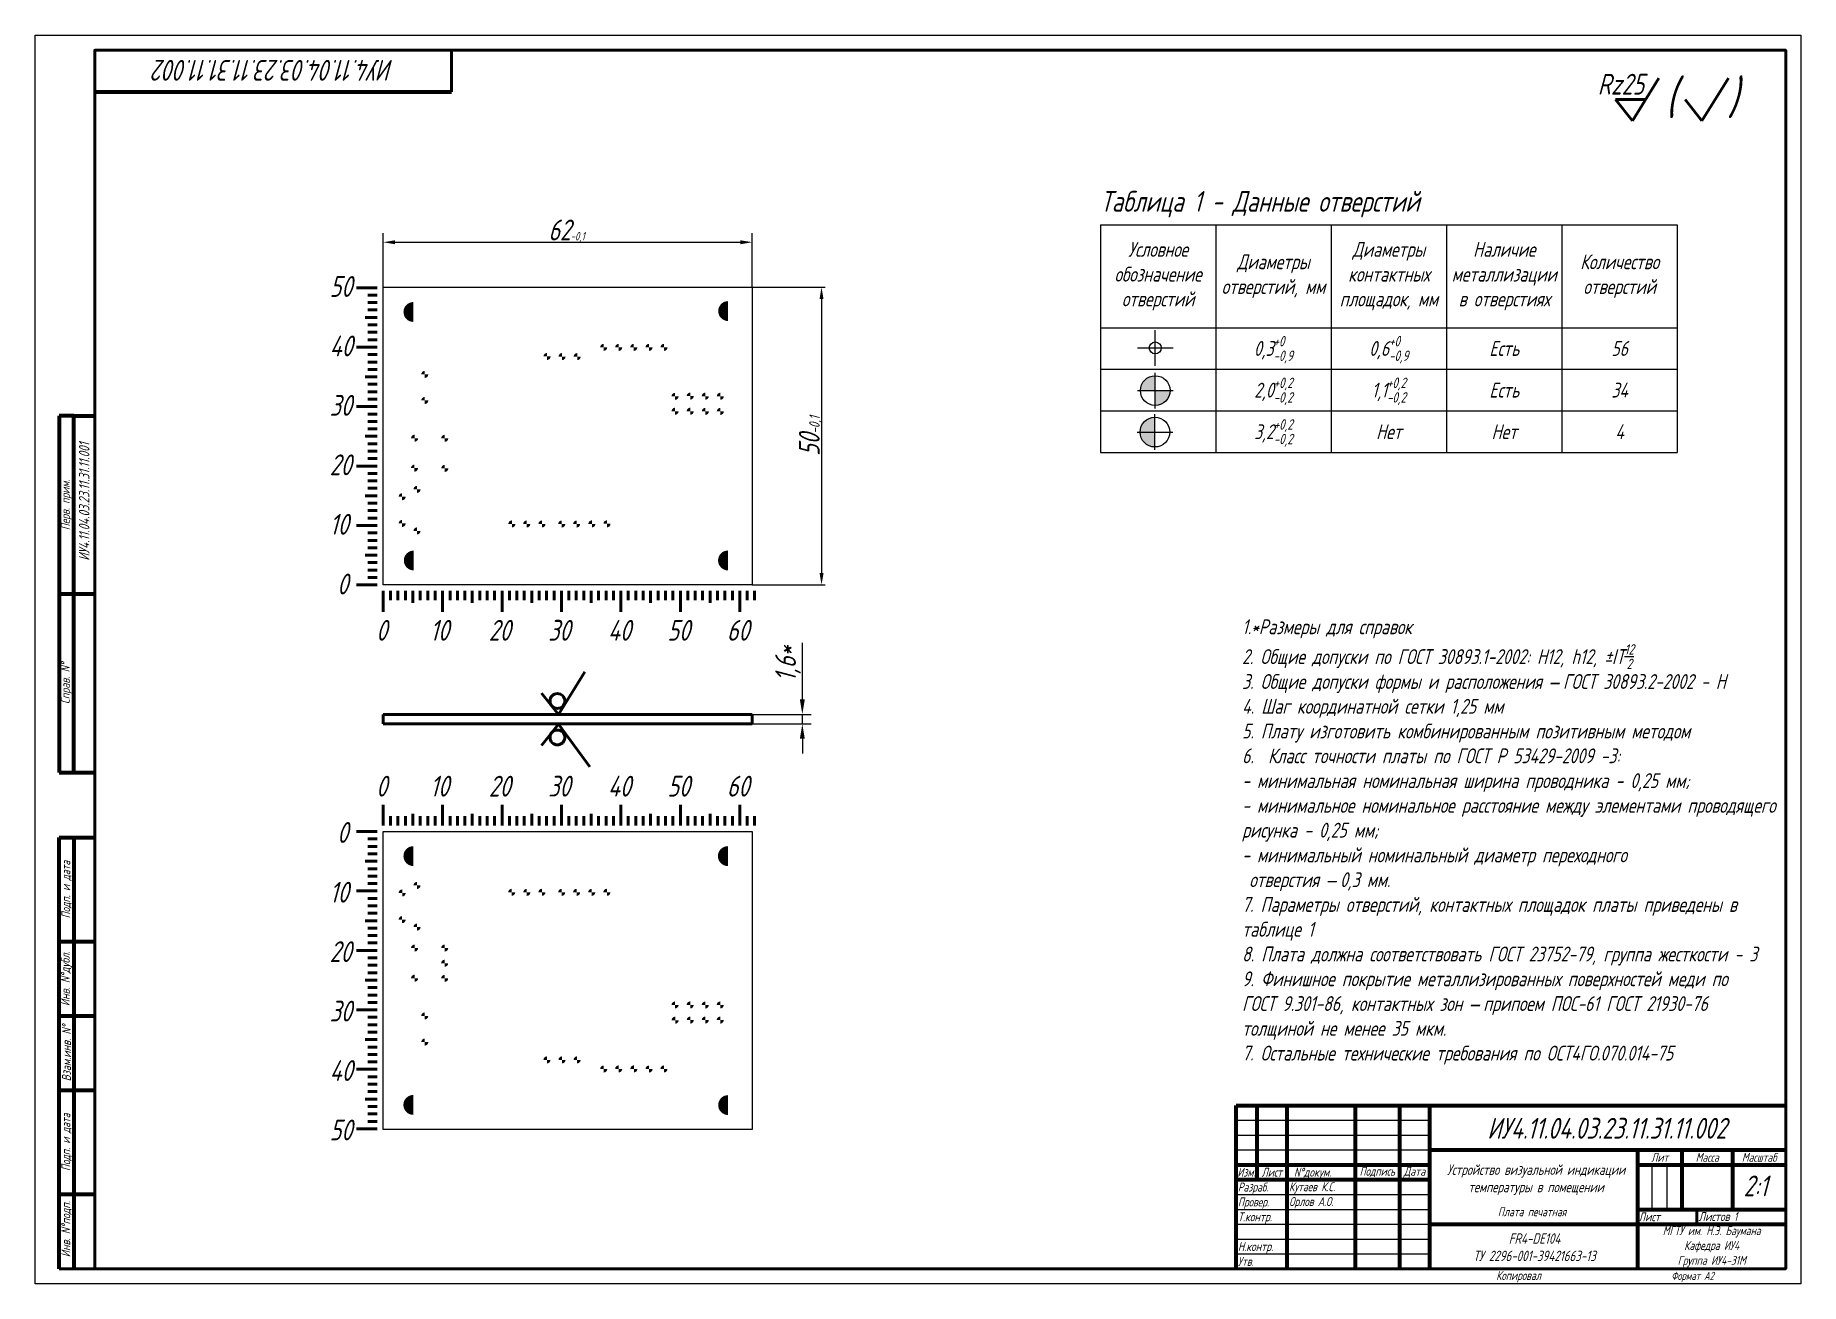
# Model space of a CAD drawing. Header units: millimetres. Extents: x -194 to 1085, y -28 to 392.
# Drawn here: x 491 to 1085, y -28 to 392 of the extents above; entities outside this region: 1.
import ezdxf

# ---------------------------------------------------------------- set-up
doc = ezdxf.new("R2010")
doc.units = ezdxf.units.MM
doc.layers.add('FORM', color=5, linetype='Continuous')
doc.layers.add('Format', color=7, linetype='Continuous', lineweight=50)
doc.layers.add('Tonk', color=7, linetype='Continuous', lineweight=15)
doc.styles.get("Standard").update_dxf_attribs({"font": '', "width": 0.8, "oblique": 15})
doc.styles.get('Standard').set_extended_font_data('GOST type B')
doc.dimstyles.new('ISO-25', dxfattribs={"dimtxt": 3.5, "dimasz": 4, "dimexe": 1.25, "dimexo": 0, "dimtad": 1, "dimtxsty": 'Standard', "dimcen": 2.5, "dimadec": 0, "dimazin": 0, "dimtfac": 1, "dimtmove": 0, "dimatfit": 3, "dimfxl": 1, "dimarcsym": 0})
doc.dimstyles.new('Pre', dxfattribs={"dimtxt": 3.5, "dimasz": 1.5, "dimexe": 3, "dimexo": 0, "dimtad": 1, "dimtxsty": 'Standard', "dimcen": 2.5, "dimadec": 0, "dimazin": 0, "dimtfac": 1, "dimtmove": 0, "dimatfit": 3, "dimfxl": 1, "dimarcsym": 0})
picture_1 = doc.add_image_def('image1.png', size_in_pixel=(5562, 4486))
picture_2 = doc.add_image_def('image2.png', size_in_pixel=(5561, 4486))

msp = doc.modelspace()

# ---------------------------------------------------------------- texts
at = {"oblique": 15, "width": 0.8}
for s, height, p in [('Копировал', 3, (982.484, -26.794)), ('Формат А2', 2.75, (1041.412, -26.794))]:
    msp.add_text(s, height=height, dxfattribs=at).set_placement(p)
at = {"attachment_point": 5}
for s, insert, char_height, width, rotation in [('{\\C0;ИУ4.11.04.03.23.11.31.11.002}', (571.35, 380.185), 7, 129.41394, 180), ('{\\C0;ИУ4.11.04.03.23.11.31.11.001}', (507.394, 235.061), 3.5, 129.41394, 90), ('Перв. прим.', (501.448, 233.956), 3, 60, 90), ('{\\fISOCPEUR|b0|i0|c204|p34;Справ}. N°', (501.448, 173.956), 3, 60, 90), ('Подп. и дата', (501.448, 104.537), 3, 35, 90), ('{\\fISOCPEUR|b0|i0|c204|p34;Инв}. N°{\\fISOCPEUR|b0|i0|c204|p34;дубл}.', (501.448, 74.537), 3, 25, 90), ('{\\fISOCPEUR|b0|i0|c204|p34;Взам}.{\\fISOCPEUR|b0|i0|c204|p34;инв}. N°', (501.448, 49.537), 3, 27.3602, 90), ('Подп. и дата', (501.448, 19.537), 3, 35, 90), ('{\\fISOCPEUR|b0|i0|c204|p34;Инв}. N°{\\fISOCPEUR|b0|i0|c204|p34;подп}.', (501.448, -9.716), 3, 26.6565, 90)]:
    msp.add_mtext(s, dxfattribs=dict(at, insert=insert, char_height=char_height, width=width, rotation=rotation))
for s, insert, char_height, width, attachment_point in [('{\\C0;ИУ4.11.04.03.23.11.31.11.002}', (1019.713, 24.242), 7, 129.41394, 5), ('\\pxqc;Устройство визуальной индикации температуры в помещении', (995.908, 6.916), 3.5, 70, 5), ('Лит', (1037.501, 14.456), 3, 15, 5), ('Масса', (1053.501, 14.456), 3, 17, 5), ('Масштаб', (1071.001, 14.456), 3, 18, 5), ('Изм.', (898.448, 9.456), 3, 7, 5), ('Разраб.', (895.582, 5.954), 3, 17, 1), ('Лист', (907.001, 9.456), 3, 10, 5), ('N°{\\fISOCPEUR|b0|i0|c204|p34;докум}.', (914.46, 10.976), 3, 22.4183, 1), ('Подпись', (942.476, 9.543), 3, 15, 5), ('{\\fISOCPEUR|b0|i0|c204|p34;Дата}', (955.001, 9.456), 3, 10, 5), ('Провер.', (895.582, 0.954), 3, 17, 1), ('{\\fISOCPEUR|b0|i0|c204|p34;Т}.{\\fISOCPEUR|b0|i0|c204|p34;контр}.', (895.582, -4.046), 3, 17, 1), ('{\\fISOCPEUR|b0|i0|c204|p34;Лист} ', (1030.377, -5.544), 3, 20, 4), ('{\\fISOCPEUR|b0|i0|c204|p34;Листов} 1', (1050.582, -3.964), 3, 30, 1), ('{\\fISOCPEUR|b0|i0|c204|p34;Н}.{\\fISOCPEUR|b0|i0|c204|p34;контр}.', (895.582, -14.046), 3, 19.4235, 1), ('Утв.', (895.582, -19.046), 3, 17, 1)]:
    msp.add_mtext(s, dxfattribs=dict(insert=insert, char_height=char_height, width=width, attachment_point=attachment_point))
at = {"char_height": 3, "attachment_point": 1}
for s, width, heights, insert in [('Кутаев К.С.', 23, [0], (912.796, 6.07)), ('Орлов А.О.', 29.22179, [8], (912.833, 1.082)), ('\\pxqc;Плата печатная', 64.23902, [0], (962.431, -2.357)), ('\\pxqc;МГТУ им. Н.Э. Баумана\\PКафедра ИУ4\\PГруппа ИУ4-31М', 50, [0], (1030.001, -8.693))]:
    msp.add_mtext_dynamic_manual_height_columns(s, width=width, gutter_width=12.5, heights=heights, dxfattribs=dict(at, insert=insert))
at = {"layer": 'Tonk'}
for s, width, heights, insert, char_height, attachment_point in [('Rz25', 22.93517, [0], (1016.653, 379.01), 7, 1), ('(   )', 31.11964, [28.076], (1039.428, 377.263), 12, 1), ('Таблица 1 - Данные отверстий', 143.38501, [18.247], (849.337, 339.602), 7, 1), ('50', 2.72979, [0], (589.977, 310.954), 7, 1), ('40', 2.72979, [0], (589.977, 290.954), 7, 1), ('30', 2.72979, [0], (589.977, 270.954), 7, 1), ('20', 2.72979, [0], (589.977, 250.954), 7, 1), ('10', 2.72979, [0], (589.977, 230.954), 7, 1), ('0', 2.72979, [0], (592.504, 210.853), 7, 1), ('0', 2.72979, [0], (605.626, 195.28), 7, 1), ('10', 2.72979, [0], (623.758, 195.28), 7, 1), ('20', 2.72979, [0], (643.51, 195.28), 7, 1), ('30', 2.72979, [0], (663.51, 195.28), 7, 1), ('40', 2.72979, [0], (683.615, 195.28), 7, 1), ('50', 2.72979, [0], (703.616, 195.28), 7, 1), ('60', 2.72979, [0], (723.619, 195.28), 7, 1), ('\\A1;1.*Размеры для справок\\P\\pxsm1;2. Общие допуски по ГОСТ 30893.1-2002: H12, h12, ±IT{\\H0.7x;\\S12/2;}\\P3. Общие допуски формы и расположения {\\fArial|b0|i0|c204|p34;– }ГОСТ 30893.2-2002 - Н\\P4. Шаг координатной сетки 1,25 мм \\P5. Плату изготовить комбинированным позитивным методом \\P6.  Класс точности платы по ГОСТ Р 53429-2009 -3:\\P- минимальная номинальная ширина проводника - 0,25 мм;\\P- минимальное номинальное расстояние между элементами проводящего рисунка - 0,25 мм;\\P- минимальный номинальный диаметр переходного\\P отверстия {\\fArial|b0|i0|c0|p34;–\\fArial|b0|i0|c204|p34; }0,3 мм.\\P7. Параметры отверстий, контактных площадок платы приведены в таблице 1 \\P8. Плата должна соответствовать ГОСТ 23752-79, группа жесткости - 3 \\P9. Финишное покрытие металлизированных поверхностей меди по\\PГОСТ 9.301-86, контактных зон {\\fArial|b0|i0|c204|p34;– }припоем ПОС-61 ГОСТ 21930-76 толщиной не менее 35 мкм.\\P7. Остальные технические требования по ОСТ4ГО.070.014-75 ', 181.98917, [172.519], (896.995, 195.455), 5, 1), ('0', 2.72979, [0], (605.626, 135.841), 7, 7), ('10', 2.72979, [0], (623.758, 135.841), 7, 7), ('20', 2.72979, [0], (643.51, 135.841), 7, 7), ('30', 2.72979, [0], (663.51, 135.841), 7, 7), ('40', 2.72979, [0], (683.615, 135.841), 7, 7), ('50', 2.72979, [0], (703.616, 135.841), 7, 7), ('60', 2.72979, [0], (723.619, 135.841), 7, 7), ('0', 2.72979, [0], (592.504, 120.268), 7, 7), ('10', 2.72979, [0], (589.977, 100.167), 7, 7), ('20', 2.72979, [0], (589.977, 80.167), 7, 7), ('30', 2.72979, [0], (589.977, 60.167), 7, 7), ('40', 2.72979, [0], (589.977, 40.167), 7, 7), ('50', 2.72979, [0], (589.977, 20.167), 7, 7), ('2:1', 17.94764, [0], (1065.732, 8.351), 7, 1), ('\\pxqc;FR4-DE104 \\PТУ 2296-001-39421663-13', 70, [0], (960.388, -11.115), 3.5, 1)]:
    msp.add_mtext_dynamic_manual_height_columns(s, width=width, gutter_width=20, heights=heights, dxfattribs=dict(at, insert=insert, char_height=char_height, attachment_point=attachment_point))

# ---------------------------------------------------------------- blocks, each defined once
blk = doc.blocks.new('*D8')
at = {"color": 0, "lineweight": -2, "transparency": 16777216}
for p, q in [((749.03, 168.5), (749.03, 187.52)), ((732.19, 163.5), (752.03, 163.5)), ((749.03, 160.3), (749.03, 163.5)), ((732.19, 160.3), (752.03, 160.3)), ((749.03, 155.3), (749.03, 150.3))]:
    blk.add_line(p, q, dxfattribs=at)
at = {"color": 0, "transparency": 16777216}
for points in [[(748.2, 168.5), (749.86, 168.5), (749.03, 163.5)], [(748.2, 155.3), (749.86, 155.3), (749.03, 160.3)]]:
    blk.add_solid(points, dxfattribs=at)
at = {"layer": 'Defpoints', "color": 0, "transparency": 16777216}
for p in [(732.19, 163.5), (732.19, 160.3), (749.03, 160.3)]:
    blk.add_point(p, dxfattribs=at)
at = {"color": 0, "transparency": 16777216, "insert": (744.21, 180.51), "char_height": 3.5, "width": 5.1008, "attachment_point": 5, "rotation": 90}
blk.add_mtext('{\\H2x;1,6*}', dxfattribs=at)
blk = doc.blocks.new('*D9')
at = {"color": 0, "lineweight": -2, "transparency": 16777216}
for p, q in [((732.19, 307.22), (756.74, 307.22)), ((755.49, 303.22), (755.49, 211.04)), ((732.19, 207.04), (756.74, 207.04))]:
    blk.add_line(p, q, dxfattribs=at)
at = {"color": 0, "transparency": 16777216}
for points in [[(754.82, 303.22), (756.16, 303.22), (755.49, 307.22)], [(754.82, 211.04), (756.16, 211.04), (755.49, 207.04)]]:
    blk.add_solid(points, dxfattribs=at)
at = {"layer": 'Defpoints', "color": 0, "transparency": 16777216}
for p in [(732.19, 307.22), (732.19, 207.04), (755.49, 207.04)]:
    blk.add_point(p, dxfattribs=at)
at = {"color": 0, "transparency": 16777216, "insert": (751.36, 257.13), "char_height": 3.5, "width": 11.4971, "attachment_point": 5, "rotation": 90}
blk.add_mtext('{\\H2x;50\\H0.5x;\\S^ -0,1;}', dxfattribs=at)
blk = doc.blocks.new('*T10')
at = {"layer": 'Format', "color": 0, "linetype": 'ByBlock', "lineweight": -2, "transparency": 16777216}
for p, q in [((0, 0), (194.11, 0)), ((0, 0), (0, -76.66)), ((38.82, 0), (38.82, -76.66)), ((77.64, 0), (77.64, -76.66)), ((116.47, 0), (116.47, -76.66)), ((155.29, 0), (155.29, -76.66)), ((194.11, 0), (194.11, -76.66)), ((0, -34.64), (194.11, -34.64)), ((0, -48.65), (194.11, -48.65)), ((0, -62.65), (194.11, -62.65)), ((0, -76.66), (194.11, -76.66))]:
    blk.add_line(p, q, dxfattribs=at)
at = {"layer": 'Format', "color": 0, "transparency": 16777216, "width": 38.7021, "attachment_point": 5}
for s, insert, char_height in [('Условное обозначение отверстий', (19.41, -17.32), 5), ('Диаметры контактных площадок, мм', (97.06, -17.32), 5), ('Наличие металлизации в отверстиях', (135.88, -17.32), 5), ('Диаметры отверстий, мм', (58.23, -17.32), 5), ('Количество отверстий', (174.7, -17.32), 5), ('\\A1;0,3{\\H0.7x;\\S+0^ -0,9;}', (58.23, -41.64), 5), ('\\A1;{\\H27.77778x;0,6\\H0.7x;\\S+0^ -0,9;\\H1.42857x; } ', (97.06, -41.64), 0.18), ('Есть', (135.88, -41.64), 5), ('56', (174.7, -41.64), 5), ('\\A1;{\\H27.77778x;2,0\\H0.7x;\\S+0,2^ -0,2;\\H1.42857x; } ', (58.23, -55.65), 0.18), ('\\A1;{\\H27.77778x;1,1\\H0.7x;\\S+0,2^ -0,2;\\H1.42857x; } ', (97.06, -55.65), 0.18), ('Есть', (135.88, -55.65), 5), ('34', (174.7, -55.65), 5), ('\\A1;{\\H27.77778x;3,2\\H0.7x;\\S+0,2^ -0,2;\\H1.42857x; } ', (58.23, -69.65), 0.18), ('\\A1;{\\H27.77778x;Нет}', (97.06, -69.65), 0.18), ('Нет', (135.88, -69.65), 5), ('4', (174.7, -69.65), 5)]:
    blk.add_mtext(s, dxfattribs=dict(at, insert=insert, char_height=char_height))
blk = doc.blocks.new('*D12')
at = {"color": 0, "lineweight": -2, "transparency": 16777216}
for p, q in [((607.98, 307.22), (607.98, 325.34)), ((611.98, 322.34), (728.19, 322.34)), ((732.19, 307.22), (732.19, 325.34))]:
    blk.add_line(p, q, dxfattribs=at)
at = {"color": 0, "transparency": 16777216}
for points in [[(611.98, 323), (611.98, 321.67), (607.98, 322.34)], [(728.19, 323), (728.19, 321.67), (732.19, 322.34)]]:
    blk.add_solid(points, dxfattribs=at)
at = {"layer": 'Defpoints', "color": 0, "transparency": 16777216}
for p in [(732.19, 322.34), (607.98, 307.22), (732.19, 307.22)]:
    blk.add_point(p, dxfattribs=at)
at = {"color": 0, "transparency": 16777216, "insert": (669.68, 326.46), "char_height": 3.5, "width": 8.5641, "attachment_point": 5}
blk.add_mtext('{\\H2x;62\\H0.4x;\\S^ -0,1;}', dxfattribs=at)

# ---------------------------------------------------------------- dimensions: what is measured, and where the dimension line sits
dim = msp.add_linear_dim(base=(732.191, 322.336), p1=(607.983, 307.223), p2=(732.191, 307.223), text='{\\H2x;62\\H0.4x;\\S^ -0,1;}', dimstyle='Pre', override={"dimasz": 4})
dim.commit()
dim.dimension.update_dxf_attribs({"geometry": '*D12', "text_midpoint": (669.684, 322.336), "dimtype": 160})
dim = msp.add_linear_dim(base=(755.49, 207.043), p1=(732.191, 307.223), p2=(732.191, 207.043), angle=90, text='{\\H2x;50\\H0.5x;\\S^ -0,1;}', dimstyle='ISO-25')
dim.commit()
dim.dimension.update_dxf_attribs({"geometry": '*D9', "text_midpoint": (755.49, 257.133), "dimtype": 160})
dim = msp.add_linear_dim(base=(749.03, 160.295), p1=(732.191, 163.495), p2=(732.191, 160.295), angle=90, text='{\\H2x;1,6*}', dimstyle='Pre', override={"dimasz": 5})
dim.commit()
dim.dimension.update_dxf_attribs({"geometry": '*D8', "text_midpoint": (749.03, 180.505), "dimtype": 160})

# ---------------------------------------------------------------- hatches: boundary and pattern name
at = {"true_color": 0x000000}
h = msp.add_hatch(color=18, dxfattribs=at)
h.dxf.hatch_style = 1
h.paths.add_polyline_path([(618.171, 302.222, 0.4142136), (614.826, 298.876), (618.171, 298.876)])
h.paths.add_polyline_path([(618.171, 298.876), (614.826, 298.876, 0.4142136), (618.171, 295.531)])
h = msp.add_hatch(color=18, dxfattribs=at)
h.dxf.hatch_style = 1
h.paths.add_polyline_path([(724.064, 302.528, 0.4142136), (720.718, 299.183), (724.064, 299.183)])
h.paths.add_polyline_path([(724.064, 299.183), (720.718, 299.183, 0.4142136), (724.064, 295.838)])
h = msp.add_hatch(color=18, dxfattribs=at)
h.dxf.hatch_style = 1
h.paths.add_polyline_path([(682.191, 288.157, 0.4142136), (681.003, 286.969), (682.191, 286.969)])
h.paths.add_polyline_path([(683.38, 286.969), (682.191, 286.969), (682.191, 285.78, 0.4142136)])
h = msp.add_hatch(color=18, dxfattribs=at)
h.dxf.hatch_style = 1
h.paths.add_polyline_path([(687.241, 288.135, 0.4142136), (686.053, 286.947), (687.241, 286.947)])
h.paths.add_polyline_path([(688.43, 286.947), (687.241, 286.947), (687.241, 285.758, 0.4142136)])
h = msp.add_hatch(color=18, dxfattribs=at)
h.dxf.hatch_style = 1
h.paths.add_polyline_path([(692.331, 288.135, 0.4142136), (691.143, 286.947), (692.331, 286.947)])
h.paths.add_polyline_path([(693.519, 286.947), (692.331, 286.947), (692.331, 285.758, 0.4142136)])
h = msp.add_hatch(color=18, dxfattribs=at)
h.dxf.hatch_style = 1
h.paths.add_polyline_path([(697.446, 288.167, 0.4142136), (696.257, 286.979), (697.446, 286.979)])
h.paths.add_polyline_path([(698.634, 286.979), (697.446, 286.979), (697.446, 285.79, 0.4142136)])
h = msp.add_hatch(color=18, dxfattribs=at)
h.dxf.hatch_style = 1
h.paths.add_polyline_path([(702.482, 288.146, 0.4142136), (701.294, 286.957), (702.482, 286.957)])
h.paths.add_polyline_path([(703.67, 286.957), (702.482, 286.957), (702.482, 285.769, 0.4142136)])
h = msp.add_hatch(color=18, dxfattribs=at)
h.dxf.hatch_style = 1
h.paths.add_polyline_path([(663.133, 285.092, 0.4142136), (661.945, 283.904), (663.133, 283.904)])
h.paths.add_polyline_path([(664.322, 283.904), (663.133, 283.904), (663.133, 282.715, 0.4142136)])
h = msp.add_hatch(color=18, dxfattribs=at)
h.dxf.hatch_style = 1
h.paths.add_polyline_path([(668.193, 285.06, 0.4142136), (667.005, 283.872), (668.193, 283.872)])
h.paths.add_polyline_path([(669.382, 283.872), (668.193, 283.872), (668.193, 282.683, 0.4142136)])
h = msp.add_hatch(color=18, dxfattribs=at)
h.dxf.hatch_style = 1
h.paths.add_polyline_path([(673.283, 285.06, 0.4142136), (672.095, 283.872), (673.283, 283.872)])
h.paths.add_polyline_path([(674.472, 283.872), (673.283, 283.872), (673.283, 282.683, 0.4142136)])
h = msp.add_hatch(color=18, dxfattribs=at)
h.dxf.hatch_style = 1
h.paths.add_polyline_path([(621.989, 279.064, 0.4142136), (620.801, 277.875), (621.989, 277.875)])
h.paths.add_polyline_path([(623.178, 277.875), (621.989, 277.875), (621.989, 276.687, 0.4142136)])
h = msp.add_hatch(color=18, dxfattribs=at)
h.dxf.hatch_style = 1
h.paths.add_polyline_path([(622, 270.283, 0.4142136), (620.812, 269.095), (622, 269.095)])
h.paths.add_polyline_path([(623.189, 269.095), (622, 269.095), (622, 267.907, 0.4142136)])
h = msp.add_hatch(color=18, dxfattribs=at)
h.dxf.hatch_style = 1
h.paths.add_polyline_path([(706.218, 271.687, 0.4142136), (705.029, 270.499), (706.218, 270.499)])
h.paths.add_polyline_path([(707.406, 270.499), (706.218, 270.499), (706.218, 269.31, 0.4142136)])
h = msp.add_hatch(color=18, dxfattribs=at)
h.dxf.hatch_style = 1
h.paths.add_polyline_path([(711.294, 271.741, 0.4142136), (710.106, 270.552), (711.294, 270.552)])
h.paths.add_polyline_path([(712.483, 270.552), (711.294, 270.552), (711.294, 269.364, 0.4142136)])
h = msp.add_hatch(color=18, dxfattribs=at)
h.dxf.hatch_style = 1
h.paths.add_polyline_path([(716.36, 271.73, 0.4142136), (715.172, 270.542), (716.36, 270.542)])
h.paths.add_polyline_path([(717.549, 270.542), (716.36, 270.542), (716.36, 269.353, 0.4142136)])
h = msp.add_hatch(color=18, dxfattribs=at)
h.dxf.hatch_style = 1
h.paths.add_polyline_path([(721.426, 271.709, 0.4142136), (720.238, 270.52), (721.426, 270.52)])
h.paths.add_polyline_path([(722.615, 270.52), (721.426, 270.52), (721.426, 269.332, 0.4142136)])
h = msp.add_hatch(color=18, dxfattribs=at)
h.dxf.hatch_style = 1
h.paths.add_polyline_path([(706.215, 266.674, 0.4142136), (705.026, 265.485), (706.215, 265.485)])
h.paths.add_polyline_path([(707.403, 265.485), (706.215, 265.485), (706.215, 264.297, 0.4142136)])
h = msp.add_hatch(color=18, dxfattribs=at)
h.dxf.hatch_style = 1
h.paths.add_polyline_path([(711.302, 266.674, 0.4142136), (710.114, 265.485), (711.302, 265.485)])
h.paths.add_polyline_path([(712.491, 265.485), (711.302, 265.485), (711.302, 264.297, 0.4142136)])
h = msp.add_hatch(color=18, dxfattribs=at)
h.dxf.hatch_style = 1
h.paths.add_polyline_path([(716.414, 266.631, 0.4142136), (715.225, 265.442), (716.414, 265.442)])
h.paths.add_polyline_path([(717.602, 265.442), (716.414, 265.442), (716.414, 264.254, 0.4142136)])
h = msp.add_hatch(color=18, dxfattribs=at)
h.dxf.hatch_style = 1
h.paths.add_polyline_path([(721.426, 266.609, 0.4142136), (720.238, 265.421), (721.426, 265.421)])
h.paths.add_polyline_path([(722.614, 265.421), (721.426, 265.421), (721.426, 264.232, 0.4142136)])
h = msp.add_hatch(color=18, dxfattribs=at)
h.dxf.hatch_style = 1
h.paths.add_polyline_path([(867.656, 263.459, 0.4142136), (862.656, 258.459), (867.656, 258.459)])
h.paths.add_polyline_path([(867.656, 258.459), (862.656, 258.459, 0.4142136), (867.656, 253.459)])
h = msp.add_hatch(color=18, dxfattribs=at)
h.dxf.hatch_style = 1
h.paths.add_polyline_path([(618.562, 257.609, 0.4142136), (617.374, 256.42), (618.562, 256.42)])
h.paths.add_polyline_path([(619.751, 256.42), (618.562, 256.42), (618.562, 255.232, 0.4142136)])
h = msp.add_hatch(color=18, dxfattribs=at)
h.dxf.hatch_style = 1
h.paths.add_polyline_path([(628.726, 257.574, 0.4142136), (627.538, 256.386), (628.726, 256.386)])
h.paths.add_polyline_path([(629.915, 256.386), (628.726, 256.386), (628.726, 255.197, 0.4142136)])
h = msp.add_hatch(color=18, dxfattribs=at)
h.dxf.hatch_style = 1
h.paths.add_polyline_path([(618.525, 247.524, 0.4142136), (617.336, 246.335), (618.525, 246.335)])
h.paths.add_polyline_path([(619.713, 246.335), (618.525, 246.335), (618.525, 245.147, 0.4142136)])
h = msp.add_hatch(color=18, dxfattribs=at)
h.dxf.hatch_style = 1
h.paths.add_polyline_path([(628.736, 247.443, 0.4142136), (627.547, 246.255), (628.736, 246.255)])
h.paths.add_polyline_path([(629.924, 246.255), (628.736, 246.255), (628.736, 245.066, 0.4142136)])
h = msp.add_hatch(color=18, dxfattribs=at)
h.dxf.hatch_style = 1
h.paths.add_polyline_path([(614.377, 237.913, 0.4142136), (613.189, 236.725), (614.377, 236.725)])
h.paths.add_polyline_path([(615.566, 236.725), (614.377, 236.725), (614.377, 235.537, 0.4142136)])
h = msp.add_hatch(color=18, dxfattribs=at)
h.dxf.hatch_style = 1
h.paths.add_polyline_path([(619.387, 240.385, 0.4142136), (618.198, 239.196), (619.387, 239.196)])
h.paths.add_polyline_path([(620.575, 239.196), (619.387, 239.196), (619.387, 238.008, 0.4142136)])
h = msp.add_hatch(color=18, dxfattribs=at)
h.dxf.hatch_style = 1
h.paths.add_polyline_path([(614.385, 228.92, 0.4142136), (613.196, 227.731), (614.385, 227.731)])
h.paths.add_polyline_path([(615.573, 227.731), (614.385, 227.731), (614.385, 226.543, 0.4142136)])
h = msp.add_hatch(color=18, dxfattribs=at)
h.dxf.hatch_style = 1
h.paths.add_polyline_path([(619.388, 226.412, 0.4142136), (618.2, 225.224), (619.388, 225.224)])
h.paths.add_polyline_path([(620.576, 225.224), (619.388, 225.224), (619.388, 224.036, 0.4142136)])
h = msp.add_hatch(color=18, dxfattribs=at)
h.dxf.hatch_style = 1
h.paths.add_polyline_path([(651.286, 228.758, 0.4142136), (650.097, 227.57), (651.286, 227.57)])
h.paths.add_polyline_path([(652.474, 227.57), (651.286, 227.57), (651.286, 226.381, 0.4142136)])
h = msp.add_hatch(color=18, dxfattribs=at)
h.dxf.hatch_style = 1
h.paths.add_polyline_path([(656.319, 228.751, 0.4142136), (655.131, 227.563), (656.319, 227.563)])
h.paths.add_polyline_path([(657.508, 227.563), (656.319, 227.563), (656.319, 226.374, 0.4142136)])
h = msp.add_hatch(color=18, dxfattribs=at)
h.dxf.hatch_style = 1
h.paths.add_polyline_path([(661.422, 228.751, 0.4142136), (660.234, 227.563), (661.422, 227.563)])
h.paths.add_polyline_path([(662.611, 227.563), (661.422, 227.563), (661.422, 226.374, 0.4142136)])
h = msp.add_hatch(color=18, dxfattribs=at)
h.dxf.hatch_style = 1
h.paths.add_polyline_path([(668.078, 228.724, 0.4142136), (666.89, 227.536), (668.078, 227.536)])
h.paths.add_polyline_path([(669.267, 227.536), (668.078, 227.536), (668.078, 226.347, 0.4142136)])
h = msp.add_hatch(color=18, dxfattribs=at)
h.dxf.hatch_style = 1
h.paths.add_polyline_path([(673.098, 228.731, 0.4142136), (671.91, 227.542), (673.098, 227.542)])
h.paths.add_polyline_path([(674.287, 227.542), (673.098, 227.542), (673.098, 226.354, 0.4142136)])
h = msp.add_hatch(color=18, dxfattribs=at)
h.dxf.hatch_style = 1
h.paths.add_polyline_path([(678.222, 228.778, 0.4142136), (677.034, 227.589), (678.222, 227.589)])
h.paths.add_polyline_path([(679.411, 227.589), (678.222, 227.589), (678.222, 226.401, 0.4142136)])
h = msp.add_hatch(color=18, dxfattribs=at)
h.dxf.hatch_style = 1
h.paths.add_polyline_path([(683.296, 228.791, 0.4142136), (682.108, 227.603), (683.296, 227.603)])
h.paths.add_polyline_path([(684.484, 227.603), (683.296, 227.603), (683.296, 226.414, 0.4142136)])
h = msp.add_hatch(color=18, dxfattribs=at)
h.dxf.hatch_style = 1
h.paths.add_polyline_path([(618.292, 218.605, 0.4142136), (614.947, 215.26), (618.292, 215.26)])
h.paths.add_polyline_path([(618.292, 215.26), (614.947, 215.26, 0.4142136), (618.292, 211.914)])
h = msp.add_hatch(color=18, dxfattribs=at)
h.dxf.hatch_style = 1
h.paths.add_polyline_path([(724.017, 218.634, 0.4142136), (720.672, 215.288), (724.017, 215.288)])
h.paths.add_polyline_path([(724.017, 215.288), (720.672, 215.288, 0.4142136), (724.017, 211.943)])
h = msp.add_hatch(color=18, dxfattribs=at)
h.dxf.hatch_style = 1
h.paths.add_polyline_path([(618.161, 119.161, 0.4142136), (614.815, 115.816), (618.161, 115.816)])
h.paths.add_polyline_path([(618.161, 115.816), (614.815, 115.816, 0.4142136), (618.161, 112.471)])
h = msp.add_hatch(color=18, dxfattribs=at)
h.dxf.hatch_style = 1
h.paths.add_polyline_path([(723.964, 119.156, 0.4142136), (720.619, 115.811), (723.964, 115.811)])
h.paths.add_polyline_path([(723.964, 115.811), (720.619, 115.811, 0.4142136), (723.964, 112.466)])
h = msp.add_hatch(color=18, dxfattribs=at)
h.dxf.hatch_style = 1
h.paths.add_polyline_path([(619.364, 107.119, 0.4142136), (618.175, 105.931), (619.364, 105.931)])
h.paths.add_polyline_path([(620.552, 105.931), (619.364, 105.931), (619.364, 104.742, 0.4142136)])
h = msp.add_hatch(color=18, dxfattribs=at)
h.dxf.hatch_style = 1
h.paths.add_polyline_path([(614.396, 104.599, 0.4142136), (613.207, 103.41), (614.396, 103.41)])
h.paths.add_polyline_path([(615.584, 103.41), (614.396, 103.41), (614.396, 102.222, 0.4142136)])
h = msp.add_hatch(color=18, dxfattribs=at)
h.dxf.hatch_style = 1
h.paths.add_polyline_path([(651.241, 104.819, 0.4142136), (650.053, 103.631), (651.241, 103.631)])
h.paths.add_polyline_path([(652.43, 103.631), (651.241, 103.631), (651.241, 102.442, 0.4142136)])
h = msp.add_hatch(color=18, dxfattribs=at)
h.dxf.hatch_style = 1
h.paths.add_polyline_path([(656.33, 104.806, 0.4142136), (655.142, 103.618), (656.33, 103.618)])
h.paths.add_polyline_path([(657.518, 103.618), (656.33, 103.618), (656.33, 102.429, 0.4142136)])
h = msp.add_hatch(color=18, dxfattribs=at)
h.dxf.hatch_style = 1
h.paths.add_polyline_path([(661.406, 104.827, 0.4142136), (660.218, 103.639), (661.406, 103.639)])
h.paths.add_polyline_path([(662.594, 103.639), (661.406, 103.639), (661.406, 102.45, 0.4142136)])
h = msp.add_hatch(color=18, dxfattribs=at)
h.dxf.hatch_style = 1
h.paths.add_polyline_path([(668.054, 104.789, 0.4142136), (666.866, 103.601), (668.054, 103.601)])
h.paths.add_polyline_path([(669.243, 103.601), (668.054, 103.601), (668.054, 102.412, 0.4142136)])
h = msp.add_hatch(color=18, dxfattribs=at)
h.dxf.hatch_style = 1
h.paths.add_polyline_path([(673.064, 104.802, 0.4142136), (671.875, 103.613), (673.064, 103.613)])
h.paths.add_polyline_path([(674.252, 103.613), (673.064, 103.613), (673.064, 102.425, 0.4142136)])
h = msp.add_hatch(color=18, dxfattribs=at)
h.dxf.hatch_style = 1
h.paths.add_polyline_path([(678.173, 104.81, 0.4142136), (676.985, 103.622), (678.173, 103.622)])
h.paths.add_polyline_path([(679.361, 103.622), (678.173, 103.622), (678.173, 102.433, 0.4142136)])
h = msp.add_hatch(color=18, dxfattribs=at)
h.dxf.hatch_style = 1
h.paths.add_polyline_path([(683.253, 104.81, 0.4142136), (682.065, 103.622), (683.253, 103.622)])
h.paths.add_polyline_path([(684.442, 103.622), (683.253, 103.622), (683.253, 102.433, 0.4142136)])
h = msp.add_hatch(color=18, dxfattribs=at)
h.dxf.hatch_style = 1
h.paths.add_polyline_path([(614.385, 95.641, 0.4142136), (613.197, 94.453), (614.385, 94.453)])
h.paths.add_polyline_path([(615.573, 94.453), (614.385, 94.453), (614.385, 93.265, 0.4142136)])
h = msp.add_hatch(color=18, dxfattribs=at)
h.dxf.hatch_style = 1
h.paths.add_polyline_path([(619.383, 93.111, 0.4142136), (618.195, 91.923), (619.383, 91.923)])
h.paths.add_polyline_path([(620.571, 91.923), (619.383, 91.923), (619.383, 90.734, 0.4142136)])
at = {"true_color": 0xc7c8ca}
h = msp.add_hatch(dxfattribs=at)
h.set_pattern_fill('ANGLE', color=9)
h.set_pattern_definition([(0, (2.8, 0), (0, 6.985), [5.08, -1.905]), (90, (2.8, 0), (-6.985, 4e-16), [5.08, -1.905])])
h.paths.add_polyline_path([(-193.341, 84.107), (-193.432, 84.107), (-194.175, 84.107), (-193.341, 83.272)])
at = {"true_color": 0x000000}
h = msp.add_hatch(color=18, dxfattribs=at)
h.dxf.hatch_style = 1
h.paths.add_polyline_path([(618.557, 86.057, 0.4142136), (617.368, 84.868), (618.557, 84.868)])
h.paths.add_polyline_path([(619.745, 84.868), (618.557, 84.868), (618.557, 83.68, 0.4142136)])
h = msp.add_hatch(color=18, dxfattribs=at)
h.dxf.hatch_style = 1
h.paths.add_polyline_path([(628.696, 86.067, 0.4142136), (627.508, 84.878), (628.696, 84.878)])
h.paths.add_polyline_path([(629.885, 84.878), (628.696, 84.878), (628.696, 83.69, 0.4142136)])
h = msp.add_hatch(color=18, dxfattribs=at)
h.dxf.hatch_style = 1
h.paths.add_polyline_path([(628.69, 80.963, 0.4142136), (627.501, 79.775), (628.69, 79.775)])
h.paths.add_polyline_path([(629.878, 79.775), (628.69, 79.775), (628.69, 78.587, 0.4142136)])
h = msp.add_hatch(color=18, dxfattribs=at)
h.dxf.hatch_style = 1
h.paths.add_polyline_path([(618.567, 75.924, 0.4142136), (617.379, 74.736), (618.567, 74.736)])
h.paths.add_polyline_path([(619.755, 74.736), (618.567, 74.736), (618.567, 73.547, 0.4142136)])
h = msp.add_hatch(color=18, dxfattribs=at)
h.dxf.hatch_style = 1
h.paths.add_polyline_path([(628.679, 75.861, 0.4142136), (627.49, 74.672), (628.679, 74.672)])
h.paths.add_polyline_path([(629.867, 74.672), (628.679, 74.672), (628.679, 73.484, 0.4142136)])
h = msp.add_hatch(color=18, dxfattribs=at)
h.dxf.hatch_style = 1
h.paths.add_polyline_path([(706.233, 66.937, 0.4142136), (705.044, 65.748), (706.233, 65.748)])
h.paths.add_polyline_path([(707.421, 65.748), (706.233, 65.748), (706.233, 64.56, 0.4142136)])
h = msp.add_hatch(color=18, dxfattribs=at)
h.dxf.hatch_style = 1
h.paths.add_polyline_path([(711.301, 66.923, 0.4142136), (710.113, 65.735), (711.301, 65.735)])
h.paths.add_polyline_path([(712.49, 65.735), (711.301, 65.735), (711.301, 64.546, 0.4142136)])
h = msp.add_hatch(color=18, dxfattribs=at)
h.dxf.hatch_style = 1
h.paths.add_polyline_path([(716.354, 66.878, 0.4142136), (715.166, 65.69), (716.354, 65.69)])
h.paths.add_polyline_path([(717.542, 65.69), (716.354, 65.69), (716.354, 64.501, 0.4142136)])
h = msp.add_hatch(color=18, dxfattribs=at)
h.dxf.hatch_style = 1
h.paths.add_polyline_path([(721.395, 66.909, 0.4142136), (720.207, 65.72), (721.395, 65.72)])
h.paths.add_polyline_path([(722.584, 65.72), (721.395, 65.72), (721.395, 64.532, 0.4142136)])
h = msp.add_hatch(color=18, dxfattribs=at)
h.dxf.hatch_style = 1
h.paths.add_polyline_path([(621.983, 63.231, 0.4142136), (620.794, 62.043), (621.983, 62.043)])
h.paths.add_polyline_path([(623.171, 62.043), (621.983, 62.043), (621.983, 60.854, 0.4142136)])
h = msp.add_hatch(color=18, dxfattribs=at)
h.dxf.hatch_style = 1
h.paths.add_polyline_path([(706.249, 61.792, 0.4142136), (705.061, 60.604), (706.249, 60.604)])
h.paths.add_polyline_path([(707.437, 60.604), (706.249, 60.604), (706.249, 59.416, 0.4142136)])
h = msp.add_hatch(color=18, dxfattribs=at)
h.dxf.hatch_style = 1
h.paths.add_polyline_path([(711.315, 61.822, 0.4142136), (710.127, 60.634), (711.315, 60.634)])
h.paths.add_polyline_path([(712.504, 60.634), (711.315, 60.634), (711.315, 59.445, 0.4142136)])
h = msp.add_hatch(color=18, dxfattribs=at)
h.dxf.hatch_style = 1
h.paths.add_polyline_path([(716.382, 61.852, 0.4142136), (715.194, 60.663), (716.382, 60.663)])
h.paths.add_polyline_path([(717.571, 60.663), (716.382, 60.663), (716.382, 59.475, 0.4142136)])
h = msp.add_hatch(color=18, dxfattribs=at)
h.dxf.hatch_style = 1
h.paths.add_polyline_path([(721.39, 61.818, 0.4142136), (720.201, 60.629), (721.39, 60.629)])
h.paths.add_polyline_path([(722.578, 60.629), (721.39, 60.629), (721.39, 59.441, 0.4142136)])
h = msp.add_hatch(color=18, dxfattribs=at)
h.dxf.hatch_style = 1
h.paths.add_polyline_path([(622.004, 54.444, 0.4142136), (620.816, 53.255), (622.004, 53.255)])
h.paths.add_polyline_path([(623.193, 53.255), (622.004, 53.255), (622.004, 52.067, 0.4142136)])
h = msp.add_hatch(color=18, dxfattribs=at)
h.dxf.hatch_style = 1
h.paths.add_polyline_path([(663.124, 48.446, 0.4142136), (661.936, 47.258), (663.124, 47.258)])
h.paths.add_polyline_path([(664.313, 47.258), (663.124, 47.258), (663.124, 46.069, 0.4142136)])
h = msp.add_hatch(color=18, dxfattribs=at)
h.dxf.hatch_style = 1
h.paths.add_polyline_path([(668.191, 48.446, 0.4142136), (667.003, 47.258), (668.191, 47.258)])
h.paths.add_polyline_path([(669.38, 47.258), (668.191, 47.258), (668.191, 46.069, 0.4142136)])
h = msp.add_hatch(color=18, dxfattribs=at)
h.dxf.hatch_style = 1
h.paths.add_polyline_path([(673.263, 48.45, 0.4142136), (672.075, 47.262), (673.263, 47.262)])
h.paths.add_polyline_path([(674.452, 47.262), (673.263, 47.262), (673.263, 46.074, 0.4142136)])
h = msp.add_hatch(color=18, dxfattribs=at)
h.dxf.hatch_style = 1
h.paths.add_polyline_path([(682.212, 45.374, 0.4142136), (681.023, 44.185), (682.212, 44.185)])
h.paths.add_polyline_path([(683.4, 44.185), (682.212, 44.185), (682.212, 42.997, 0.4142136)])
h = msp.add_hatch(color=18, dxfattribs=at)
h.dxf.hatch_style = 1
h.paths.add_polyline_path([(687.24, 45.412, 0.4142136), (686.052, 44.223), (687.24, 44.223)])
h.paths.add_polyline_path([(688.428, 44.223), (687.24, 44.223), (687.24, 43.035, 0.4142136)])
h = msp.add_hatch(color=18, dxfattribs=at)
h.dxf.hatch_style = 1
h.paths.add_polyline_path([(692.349, 45.412, 0.4142136), (691.161, 44.223), (692.349, 44.223)])
h.paths.add_polyline_path([(693.537, 44.223), (692.349, 44.223), (692.349, 43.035, 0.4142136)])
h = msp.add_hatch(color=18, dxfattribs=at)
h.dxf.hatch_style = 1
h.paths.add_polyline_path([(697.437, 45.369, 0.4142136), (696.249, 44.181), (697.437, 44.181)])
h.paths.add_polyline_path([(698.626, 44.181), (697.437, 44.181), (697.437, 42.993, 0.4142136)])
h = msp.add_hatch(color=18, dxfattribs=at)
h.dxf.hatch_style = 1
h.paths.add_polyline_path([(702.481, 45.381, 0.4142136), (701.292, 44.193), (702.481, 44.193)])
h.paths.add_polyline_path([(703.669, 44.193), (702.481, 44.193), (702.481, 43.004, 0.4142136)])
h = msp.add_hatch(color=18, dxfattribs=at)
h.dxf.hatch_style = 1
h.paths.add_polyline_path([(618.134, 35.443, 0.4142136), (614.789, 32.098), (618.134, 32.098)])
h.paths.add_polyline_path([(618.134, 32.098), (614.789, 32.098, 0.4142136), (618.134, 28.753)])
h = msp.add_hatch(color=18, dxfattribs=at)
h.dxf.hatch_style = 1
h.paths.add_polyline_path([(724.061, 35.395, 0.4142136), (720.716, 32.05), (724.061, 32.05)])
h.paths.add_polyline_path([(724.061, 32.05), (720.716, 32.05, 0.4142136), (724.061, 28.704)])
at = {"layer": 'Tonk', "true_color": 0x000000}
h = msp.add_hatch(color=18, dxfattribs=at)
h.dxf.hatch_style = 1
h.paths.add_polyline_path([(862.775, 272.411), (867.775, 272.411), (867.775, 277.411, 0.4142136)])
h.paths.add_polyline_path([(872.775, 272.411), (867.775, 272.411), (867.775, 267.411, 0.4142136)])

# ---------------------------------------------------------------- linework, layer by layer
at = {"color": 0}
for p, q in [((1079.948, 31.956), (1079.948, 16.956)), ((1079.948, 11.956), (1079.948, 16.956)), ((1079.948, -23.044), (1079.948, 11.956)), ((1079.948, -8.044), (1079.948, -3.044)), ((894.948, -23.044), (959.948, -23.044)), ((911.948, -23.044), (894.948, -23.044)), ((949.948, -23.044), (934.948, -23.044)), ((1029.948, -23.044), (959.948, -23.044)), ((959.948, -23.044), (1079.948, -23.044))]:
    msp.add_line(p, q, dxfattribs=at)
at = {"layer": 'FORM', "color": 0, "ltscale": 0.01}
for p, q in [((510.948, 144.456), (510.948, 264.456)), ((510.948, 204.456), (510.948, 144.456)), ((510.948, 121.956), (510.948, 86.956)), ((510.948, 61.956), (510.948, 34.956)), ((510.948, 1.956), (510.948, -23.044))]:
    msp.add_line(p, q, dxfattribs=at)
msp.add_lwpolyline([(490.948, 391.956), (1084.948, 391.956), (1084.948, -28.044), (490.948, -28.044)], close=True, dxfattribs=at)
at = {"layer": 'Format', "color": 0, "ltscale": 0.01}
msp.add_line((510.948, -23.044), (510.948, 386.956), dxfattribs=at)
at = {"layer": 'Format'}
for p, q in [((630.948, 372.956), (630.948, 386.956)), ((1037.258, 377.531), (1028.328, 363.206)), ((1060.663, 377.531), (1051.733, 363.206)), ((1028.328, 363.206), (1022.646, 370.369)), ((1022.646, 370.369), (1032.793, 370.369)), ((1051.733, 363.206), (1046.05, 370.369)), ((598.983, 307.043), (605.983, 307.043)), ((602.852, 304.543), (605.983, 304.543)), ((601.983, 297.043), (605.983, 297.043)), ((602.852, 302.043), (605.983, 302.043)), ((602.852, 299.543), (605.983, 299.543)), ((602.852, 294.543), (605.983, 294.543)), ((602.852, 292.043), (605.983, 292.043)), ((598.983, 287.043), (605.983, 287.043)), ((602.852, 289.543), (605.983, 289.543)), ((602.852, 284.543), (605.983, 284.543)), ((602.852, 282.043), (605.983, 282.043)), ((602.852, 279.543), (605.983, 279.543)), ((601.983, 277.043), (605.983, 277.043)), ((602.852, 274.543), (605.983, 274.543)), ((602.852, 272.043), (605.983, 272.043)), ((602.852, 269.543), (605.983, 269.543)), ((598.983, 267.043), (605.983, 267.043)), ((602.852, 264.543), (605.983, 264.543)), ((602.852, 262.043), (605.983, 262.043)), ((601.983, 257.043), (605.983, 257.043)), ((602.852, 259.543), (605.983, 259.543)), ((602.852, 254.543), (605.983, 254.543)), ((602.852, 252.043), (605.983, 252.043)), ((602.852, 249.543), (605.983, 249.543)), ((598.983, 247.043), (605.983, 247.043)), ((602.852, 244.543), (605.983, 244.543)), ((602.852, 242.043), (605.983, 242.043)), ((602.852, 239.543), (605.983, 239.543)), ((601.983, 237.043), (605.983, 237.043)), ((602.852, 234.543), (605.983, 234.543)), ((602.852, 232.043), (605.983, 232.043)), ((598.983, 227.043), (605.983, 227.043)), ((602.852, 229.543), (605.983, 229.543)), ((602.852, 224.543), (605.983, 224.543)), ((602.852, 222.043), (605.983, 222.043)), ((601.983, 217.043), (605.983, 217.043)), ((602.852, 219.543), (605.983, 219.543)), ((602.852, 214.543), (605.983, 214.543)), ((602.852, 212.043), (605.983, 212.043)), ((602.852, 209.543), (605.983, 209.543)), ((605.983, 207.043), (598.983, 207.043)), ((607.983, 198.043), (607.983, 205.043)), ((610.483, 201.912), (610.483, 205.043)), ((612.983, 201.912), (612.983, 205.043)), ((615.483, 201.912), (615.483, 205.043)), ((617.983, 201.043), (617.983, 205.043)), ((620.483, 201.912), (620.483, 205.043)), ((622.983, 201.912), (622.983, 205.043)), ((625.483, 201.912), (625.483, 205.043)), ((627.983, 198.043), (627.983, 205.043)), ((630.483, 201.912), (630.483, 205.043)), ((632.983, 201.912), (632.983, 205.043)), ((635.483, 201.912), (635.483, 205.043)), ((637.983, 201.043), (637.983, 205.043)), ((640.483, 201.912), (640.483, 205.043)), ((642.983, 201.912), (642.983, 205.043)), ((645.483, 201.912), (645.483, 205.043)), ((647.983, 198.043), (647.983, 205.043)), ((650.483, 201.912), (650.483, 205.043)), ((652.983, 201.912), (652.983, 205.043)), ((655.483, 201.912), (655.483, 205.043)), ((657.983, 201.043), (657.983, 205.043)), ((660.483, 201.912), (660.483, 205.043)), ((662.983, 201.912), (662.983, 205.043)), ((665.483, 201.912), (665.483, 205.043)), ((667.983, 198.043), (667.983, 205.043)), ((670.483, 201.912), (670.483, 205.043)), ((672.983, 201.912), (672.983, 205.043)), ((675.483, 201.912), (675.483, 205.043)), ((677.983, 201.043), (677.983, 205.043)), ((680.483, 201.912), (680.483, 205.043)), ((682.983, 201.912), (682.983, 205.043)), ((685.483, 201.912), (685.483, 205.043)), ((687.983, 198.043), (687.983, 205.043)), ((690.483, 201.912), (690.483, 205.043)), ((692.983, 201.912), (692.983, 205.043)), ((695.483, 201.912), (695.483, 205.043)), ((697.983, 201.043), (697.983, 205.043)), ((700.483, 201.912), (700.483, 205.043)), ((702.983, 201.912), (702.983, 205.043)), ((705.483, 201.912), (705.483, 205.043)), ((707.983, 198.043), (707.983, 205.043)), ((710.483, 201.912), (710.483, 205.043)), ((712.983, 201.912), (712.983, 205.043)), ((715.483, 201.912), (715.483, 205.043)), ((717.983, 201.043), (717.983, 205.043)), ((720.483, 201.912), (720.483, 205.043)), ((722.983, 201.912), (722.983, 205.043)), ((725.483, 201.912), (725.483, 205.043)), ((727.983, 198.043), (727.983, 205.043)), ((730.483, 201.912), (730.483, 205.043)), ((732.983, 201.912), (732.983, 205.043)), ((675.879, 177.82), (666.949, 163.495)), ((666.949, 163.495), (661.267, 170.658)), ((607.983, 163.495), (732.191, 163.495)), ((607.983, 160.295), (607.983, 163.495)), ((732.191, 160.295), (732.191, 163.495)), ((732.191, 160.295), (607.983, 160.295)), ((666.932, 160.224), (661.249, 153.061)), ((677.489, 145.899), (666.932, 160.224)), ((607.983, 133.077), (607.983, 126.077)), ((627.983, 133.077), (627.983, 126.077)), ((647.983, 133.077), (647.983, 126.077)), ((667.983, 133.077), (667.983, 126.077)), ((687.983, 133.077), (687.983, 126.077)), ((707.983, 133.077), (707.983, 126.077)), ((727.983, 133.077), (727.983, 126.077)), ((610.483, 129.208), (610.483, 126.077)), ((612.983, 129.208), (612.983, 126.077)), ((615.483, 129.208), (615.483, 126.077)), ((617.983, 130.077), (617.983, 126.077)), ((620.483, 129.208), (620.483, 126.077)), ((622.983, 129.208), (622.983, 126.077)), ((625.483, 129.208), (625.483, 126.077)), ((630.483, 129.208), (630.483, 126.077)), ((632.983, 129.208), (632.983, 126.077)), ((635.483, 129.208), (635.483, 126.077)), ((637.983, 130.077), (637.983, 126.077)), ((640.483, 129.208), (640.483, 126.077)), ((642.983, 129.208), (642.983, 126.077)), ((645.483, 129.208), (645.483, 126.077)), ((650.483, 129.208), (650.483, 126.077)), ((652.983, 129.208), (652.983, 126.077)), ((655.483, 129.208), (655.483, 126.077)), ((657.983, 130.077), (657.983, 126.077)), ((660.483, 129.208), (660.483, 126.077)), ((662.983, 129.208), (662.983, 126.077)), ((665.483, 129.208), (665.483, 126.077)), ((670.483, 129.208), (670.483, 126.077)), ((672.983, 129.208), (672.983, 126.077)), ((675.483, 129.208), (675.483, 126.077)), ((677.983, 130.077), (677.983, 126.077)), ((680.483, 129.208), (680.483, 126.077)), ((682.983, 129.208), (682.983, 126.077)), ((685.483, 129.208), (685.483, 126.077)), ((690.483, 129.208), (690.483, 126.077)), ((692.983, 129.208), (692.983, 126.077)), ((695.483, 129.208), (695.483, 126.077)), ((697.983, 130.077), (697.983, 126.077)), ((700.483, 129.208), (700.483, 126.077)), ((702.983, 129.208), (702.983, 126.077)), ((705.483, 129.208), (705.483, 126.077)), ((710.483, 129.208), (710.483, 126.077)), ((712.983, 129.208), (712.983, 126.077)), ((715.483, 129.208), (715.483, 126.077)), ((717.983, 130.077), (717.983, 126.077)), ((720.483, 129.208), (720.483, 126.077)), ((722.983, 129.208), (722.983, 126.077)), ((725.483, 129.208), (725.483, 126.077)), ((730.483, 129.208), (730.483, 126.077)), ((732.983, 129.208), (732.983, 126.077)), ((605.983, 124.077), (598.983, 124.077)), ((602.852, 121.577), (605.983, 121.577)), ((602.852, 119.077), (605.983, 119.077)), ((601.983, 114.077), (605.983, 114.077)), ((602.852, 116.577), (605.983, 116.577)), ((602.852, 111.577), (605.983, 111.577)), ((602.852, 109.077), (605.983, 109.077)), ((598.983, 104.077), (605.983, 104.077)), ((602.852, 106.577), (605.983, 106.577)), ((602.852, 101.577), (605.983, 101.577)), ((602.852, 99.077), (605.983, 99.077)), ((602.852, 96.577), (605.983, 96.577)), ((601.983, 94.077), (605.983, 94.077)), ((602.852, 91.577), (605.983, 91.577)), ((598.983, 84.077), (605.983, 84.077)), ((602.852, 89.077), (605.983, 89.077)), ((602.852, 86.577), (605.983, 86.577)), ((602.852, 81.577), (605.983, 81.577)), ((602.852, 79.077), (605.983, 79.077)), ((601.983, 74.077), (605.983, 74.077)), ((602.852, 76.577), (605.983, 76.577)), ((602.852, 71.577), (605.983, 71.577)), ((602.852, 69.077), (605.983, 69.077)), ((602.852, 66.577), (605.983, 66.577)), ((598.983, 64.077), (605.983, 64.077)), ((602.852, 61.577), (605.983, 61.577)), ((601.983, 54.077), (605.983, 54.077)), ((602.852, 59.077), (605.983, 59.077)), ((602.852, 56.577), (605.983, 56.577)), ((602.852, 51.577), (605.983, 51.577)), ((602.852, 49.077), (605.983, 49.077)), ((598.983, 44.077), (605.983, 44.077)), ((602.852, 46.577), (605.983, 46.577)), ((602.852, 41.577), (605.983, 41.577)), ((602.852, 39.077), (605.983, 39.077)), ((602.852, 36.577), (605.983, 36.577)), ((601.983, 34.077), (605.983, 34.077)), ((602.852, 31.577), (605.983, 31.577)), ((598.983, 24.077), (605.983, 24.077)), ((602.852, 29.077), (605.983, 29.077)), ((602.852, 26.577), (605.983, 26.577)), ((1050.001, -3.044), (1050.001, -8.044)), ((498.948, -23.044), (510.948, -23.044))]:
    msp.add_line(p, q, dxfattribs=at)
at = {"layer": 'Format', "lineweight": 70}
for p, q in [((510.948, 372.956), (630.948, 372.956)), ((498.948, 263.956), (498.948, 143.956)), ((503.948, 263.956), (498.948, 263.956)), ((503.948, 263.956), (510.948, 263.956)), ((503.948, 143.956), (503.948, 263.956)), ((510.948, 203.956), (498.948, 203.956)), ((498.948, 143.956), (510.948, 143.956)), ((498.948, -23.044), (498.948, 122.037)), ((498.948, 122.037), (503.948, 122.037)), ((503.948, 122.037), (503.948, -23.044)), ((503.948, 122.037), (510.948, 122.037)), ((498.948, 87.037), (510.948, 87.037)), ((498.948, 62.037), (510.948, 62.037)), ((498.948, 37.037), (510.948, 37.037)), ((895.001, -23.044), (895.001, 31.956)), ((895.001, 31.956), (1079.948, 31.956)), ((902.001, 31.956), (902.001, 6.956)), ((912.001, 31.956), (912.001, -23.044)), ((935.001, 31.956), (935.001, -23.044)), ((950.001, 31.956), (950.001, -23.044)), ((960.001, 31.956), (960.001, -23.044)), ((895.001, 11.956), (960.001, 11.956)), ((960.001, 16.956), (1079.948, 16.956)), ((1030.001, 16.956), (1030.001, -23.044)), ((1030.001, 11.956), (1079.948, 11.956)), ((1045.001, 16.956), (1045.001, -3.044)), ((1062.001, 16.956), (1062.001, -3.044)), ((895.001, 6.956), (960.001, 6.956)), ((498.948, 2.037), (510.948, 2.037)), ((1030.001, -3.044), (1080.001, -3.044)), ((960.001, -8.044), (1080.001, -8.044))]:
    msp.add_line(p, q, dxfattribs=at)
at = {"layer": 'Format', "color": 0, "ltscale": 0.01}
msp.add_lwpolyline([(510.948, -23.044), (1079.948, -23.044), (1079.948, 386.956), (510.948, 386.956)], close=True, dxfattribs=at)
at = {"layer": 'Format'}
for centre in [(666.646, 167.983), (666.628, 155.736)]:
    msp.add_circle(centre, 2.5, dxfattribs=at)
at = {"layer": 'Tonk'}
for p, q in [((867.775, 280.795), (867.775, 292.795)), ((861.775, 286.795), (873.775, 286.795)), ((867.775, 266.411), (867.775, 278.411)), ((861.775, 272.411), (873.775, 272.411)), ((867.656, 252.459), (867.656, 264.459)), ((861.656, 258.459), (873.656, 258.459)), ((895.001, 26.956), (960.001, 26.956)), ((895.001, 21.956), (960.001, 21.956)), ((895.001, 16.956), (960.001, 16.956)), ((1035.001, -3.044), (1035.001, 11.956)), ((1040.001, -3.044), (1040.001, 11.956)), ((895.001, 1.956), (960.001, 1.956)), ((895.001, -3.044), (960.001, -3.044)), ((895.001, -8.044), (960.001, -8.044)), ((895.001, -13.044), (960.001, -13.044)), ((895.001, -18.044), (960.001, -18.044))]:
    msp.add_line(p, q, dxfattribs=at)
for centre, radius in [((867.775, 286.795), 2), ((867.775, 272.411), 5), ((867.656, 258.459), 5)]:
    msp.add_circle(centre, radius, dxfattribs=at)

# ---------------------------------------------------------------- block references
msp.add_blockref('*T10', (849.31, 328.235))

msp.set_redraw_order([(e.dxf.handle, doc.entitydb.next_handle()) for e in msp.query("TEXT MTEXT ATTDEF DIMENSION ARC_DIMENSION")])  # texts and dimensions are drawn at this point

# ---------------------------------------------------------------- pictures from other files: only their frames are drawn
image = msp.add_image(picture_1, insert=(607.983, 207.043), size_in_units=(124.209, 100.18))
image.dxf.flags = 7
image = msp.add_image(picture_2, insert=(607.983, 23.88), size_in_units=(124.209, 100.198))
image.dxf.flags = 7

doc.saveas('drawing.dxf')
